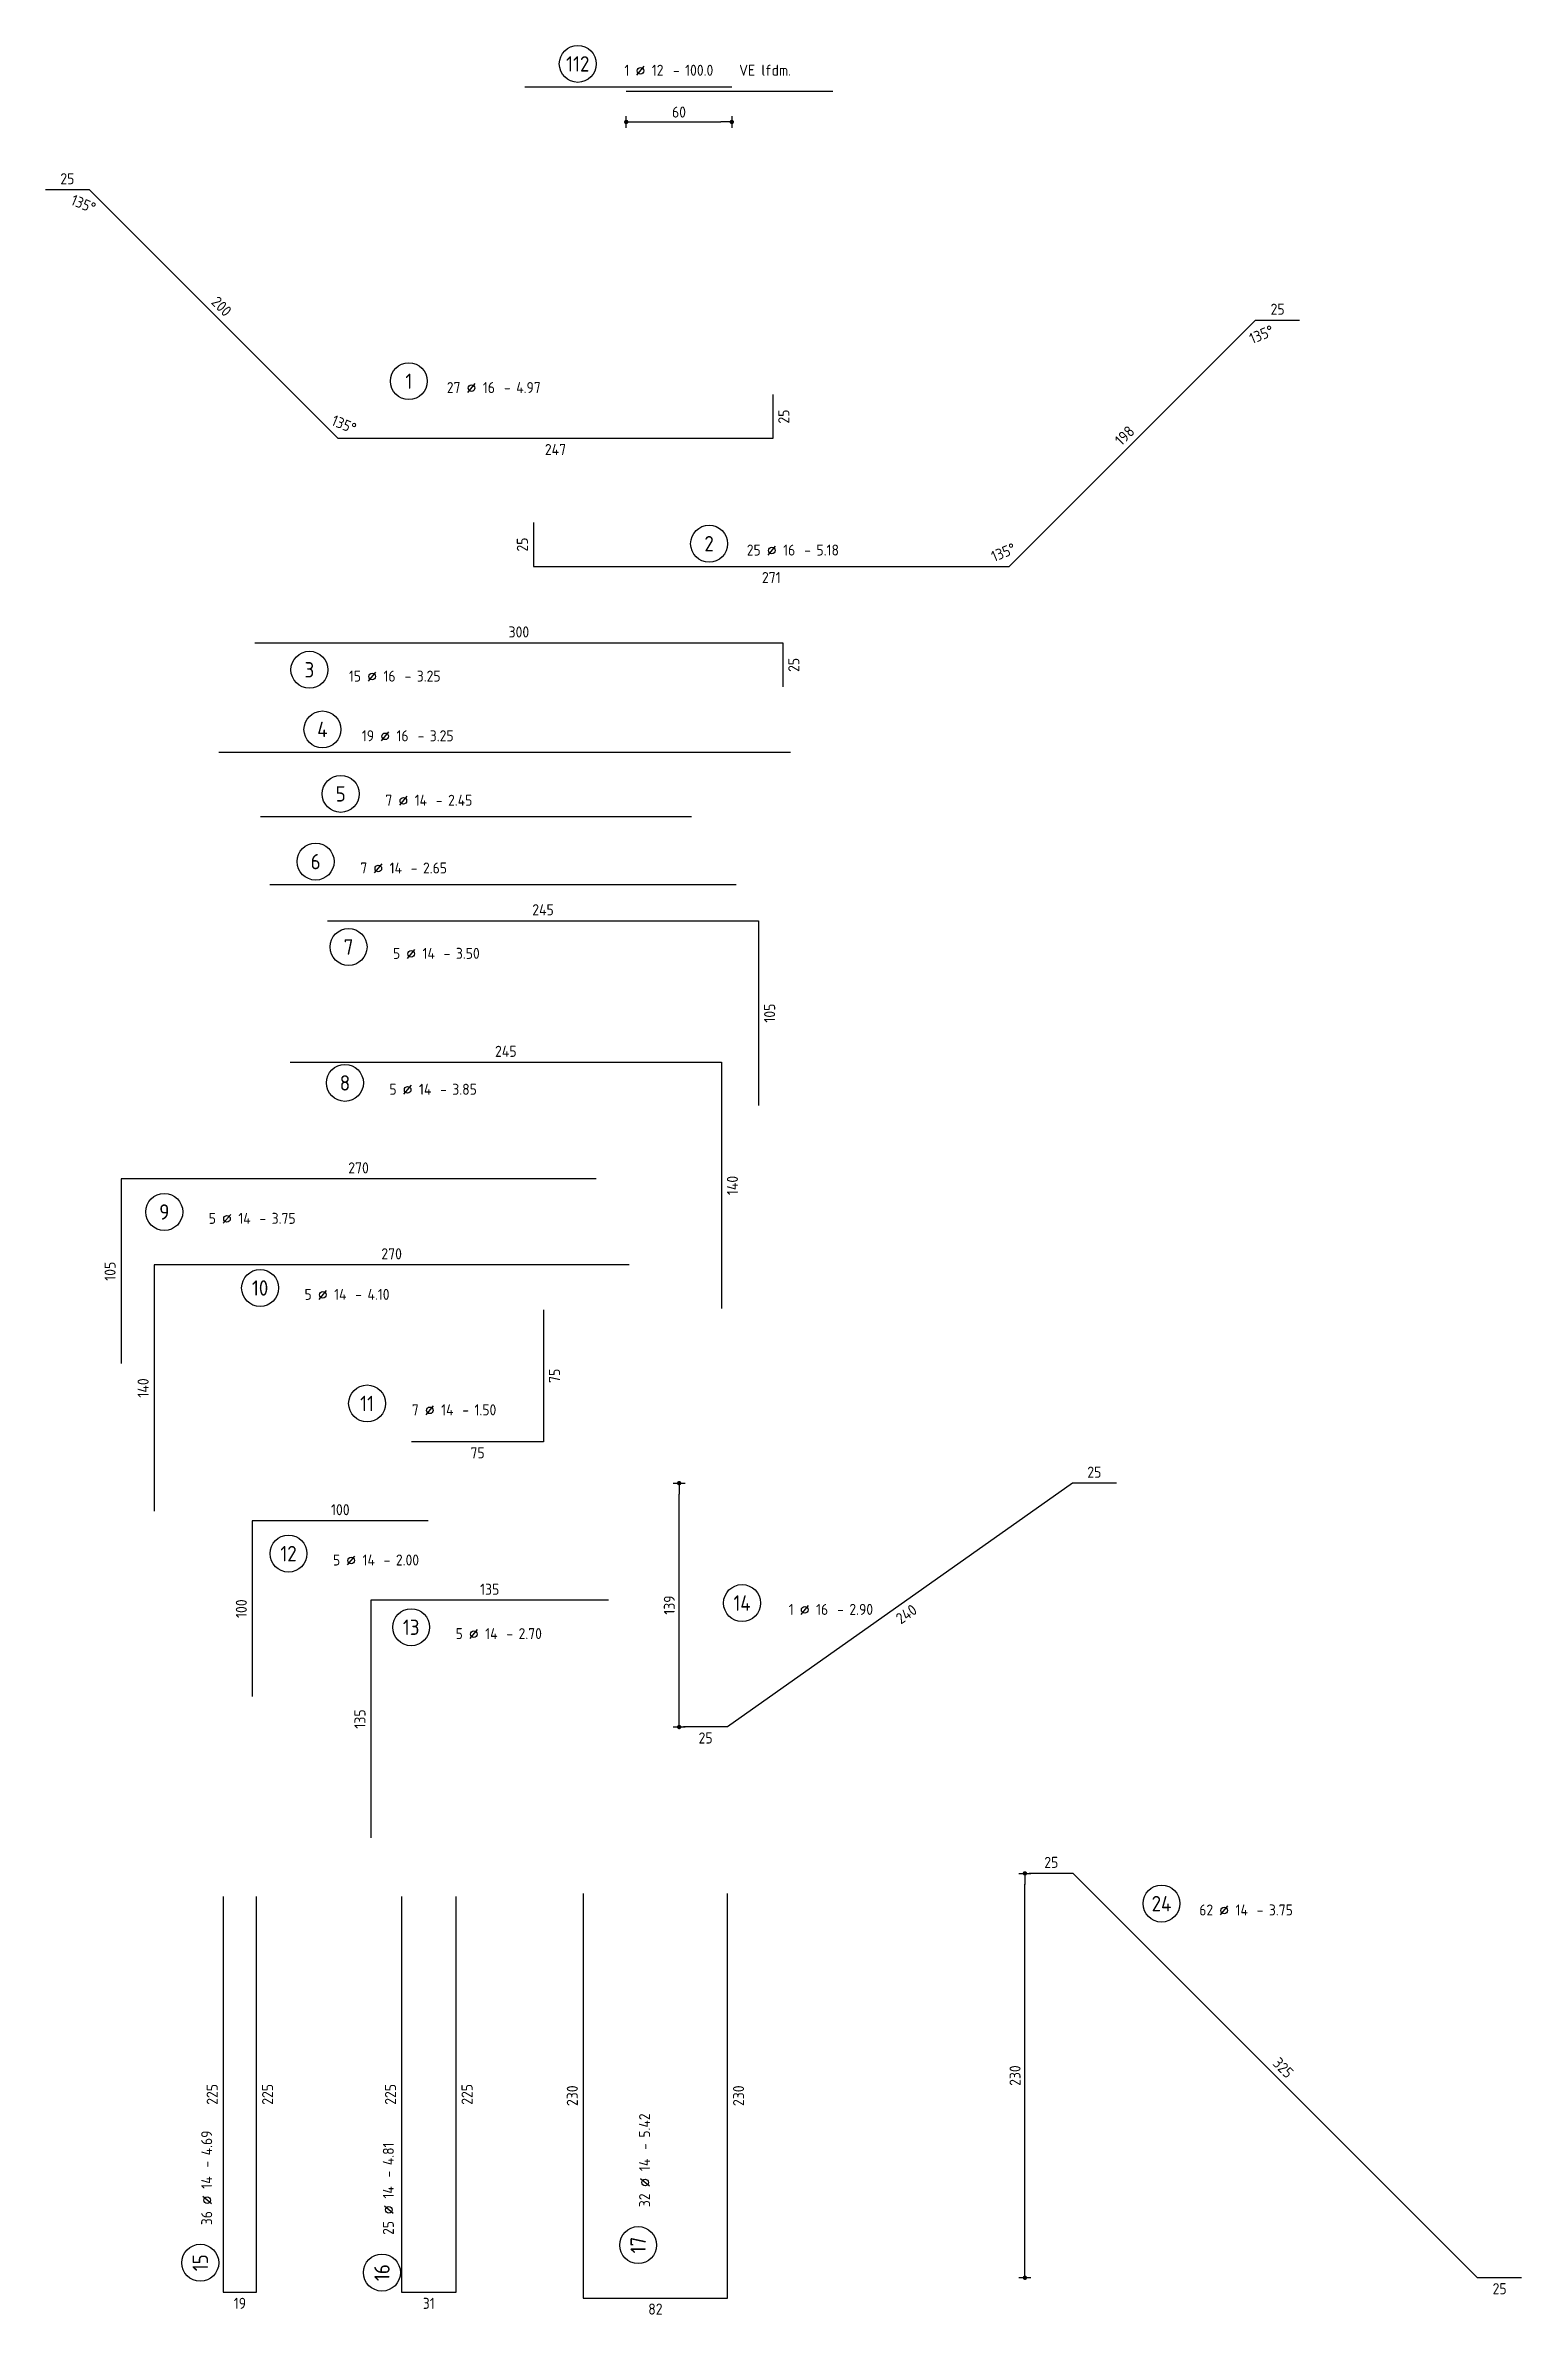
# Model space of a CAD drawing. Extents: x -13.2 to 53.1, y -36.8 to 21.9.
# Drawn here: x 39.73 to 48.12, y 8.96 to 21.86 of the extents above; entities that cross this region are included whole.
import ezdxf
from ezdxf.enums import TextEntityAlignment as Align

# ---------------------------------------------------------------- set-up
doc = ezdxf.new("R2010")
doc.units = 0
doc.header["$LTSCALE"] = 0.25
doc.linetypes.add('AUSGEZOGEN', pattern=[1000.01, 1000, 0.01])
doc.layers.add('MASSE', color=7, linetype='Continuous')
doc.layers.add('RND', color=7, linetype='Continuous')
doc.styles.add('txt', font='isocp.shx')
doc.dimstyles.new('DOT_I', dxfattribs={"dimscale": 0.25, "dimtxt": 0.25, "dimasz": 0.25, "dimexe": 0.1, "dimexo": 0.3, "dimgap": 0.1, "dimtad": 1, "dimdec": 3, "dimzin": 3, "dimtxsty": 'txt', "dimblk": 'DOT', "dimblk1": 'DOT', "dimblk2": 'DOT', "dimsah": 1, "dimcen": 0.1, "dimse1": 1, "dimse2": 1, "dimazin": 0, "dimtfac": 1, "dimtdec": 4, "dimtix": 1, "dimtmove": 2, "dimatfit": 3, "dimfxl": 0, "dimtvp": 1, "dimtolj": 1, "dimtzin": 0, "dimarcsym": 0})

msp = doc.modelspace()

# ---------------------------------------------------------------- texts
at = {"layer": 'RND', "color": 7, "linetype": 'AUSGEZOGEN', "style": 'txt'}
for s, p in [('25', (39.8547, 21.1023)), ('25', (46.7333, 20.3608)), ('247', (42.6289, 19.5631)), ('271', (43.8557, 18.8357)), ('300', (42.421, 18.5267)), ('245', (42.5582, 16.9478)), ('245', (42.3466, 16.1433)), ('270', (41.5097, 15.4806)), ('270', (41.6976, 14.9924)), ('75', (42.1861, 13.8614)), ('25', (45.6917, 13.7513)), ('100', (41.4059, 13.5381)), ('135', (42.2551, 13.0859)), ('25', (43.4821, 12.2407)), ('25', (45.4471, 11.5339)), ('19', (40.8352, 9.0277)), ('31', (41.9087, 9.0277)), ('25', (47.9952, 9.1108)), ('82', (43.1969, 8.9951))]:
    msp.add_text(s, height=0.063, dxfattribs=at).set_placement(p, align=Align.MIDDLE)
for s, rotation, p in [('200', 315, (40.731, 20.3769)), ('25', 90, (43.9264, 19.7506)), ('198', 45, (45.8641, 19.6424)), ('25', 90, (42.4406, 19.0232)), ('25', 90, (43.9835, 18.3392)), ('105', 90, (43.8461, 16.3603)), ('140', 90, (43.6345, 15.3808)), ('105', 90, (40.0972, 14.8931)), ('75', 90, (42.6236, 14.2989)), ('140', 90, (40.2851, 14.2299)), ('100', 90, (40.8434, 12.9756)), ('240', 35.26439, (44.623, 12.9449)), ('135', 90, (41.5176, 12.3484)), ('325', 315, (46.7653, 10.3665)), ('225', 90, (40.6777, 10.2152)), ('225', 90, (40.9927, 10.2152)), ('225', 90, (41.6912, 10.2152)), ('225', 90, (42.1262, 10.2152)), ('230', 90, (42.7244, 10.2076)), ('230', 90, (43.6694, 10.2076))]:
    msp.add_text(s, height=0.063, rotation=rotation, dxfattribs=at).set_placement(p, align=Align.MIDDLE)

# ---------------------------------------------------------------- blocks, each defined once
blk = doc.blocks.new('RND_AUSZ')
at = {"layer": 'RND', "color": 7, "linetype": 'Continuous'}
blk.add_line((1.341, 0.262), (1.509, 0.466), dxfattribs=at)
at = {"layer": 'RND', "color": 1, "linetype": 'Continuous'}
blk.add_circle((0, 0.52), 0.42, dxfattribs=at)
at = {"layer": 'RND', "color": 7, "linetype": 'Continuous'}
blk.add_circle((1.425, 0.364), 0.075, dxfattribs=at)
at = {"layer": 'RND', "color": 7, "linetype": 'Continuous', "style": 'txt'}
blk.add_text('-', height=0.25, dxfattribs=at).set_placement((2.163, 0.25))
at = {"layer": 'RND', "color": 1, "linetype": 'Continuous', "style": 'txt'}
blk.add_attdef('POS', text='', height=0.35, dxfattribs=at).set_placement((0, 0.52), align=Align.MIDDLE)
at = {"layer": 'RND', "color": 7, "linetype": 'Continuous', "style": 'txt'}
for tag, p in [('WIEOFT', (-0.536, 0.25)), ('STK', (1.174, 0.25))]:
    blk.add_attdef(tag, text='', height=0.25, dxfattribs=at).set_placement(p, align=Align.RIGHT)
for tag, p in [('DS', (1.683, 0.25)), ('LANG', (2.441, 0.25)), ('TEXT', (3.669, 0.25))]:
    blk.add_attdef(tag, p, '', height=0.25, dxfattribs=at)
blk = doc.blocks.new('*D17')
at = {"layer": 'Defpoints', "color": 0, "linetype": 'AUSGEZOGEN', "transparency": 16777216}
for p in [(40.687, 20.333), (41.394, 19.626), (41.429, 19.661), (42.629, 19.626)]:
    blk.add_point(p, dxfattribs=at)
at = {"layer": 'RND', "color": 0, "linetype": 'AUSGEZOGEN', "transparency": 16777216, "insert": (41.427, 19.706), "char_height": 0.0625, "attachment_point": 5, "rotation": 337.5, "style": 'txt'}
blk.add_mtext('\\A1;135°', dxfattribs=at)
blk = doc.blocks.new('DOT')
at = {"layer": 'MASSE', "color": 7, "linetype": 'Continuous'}
for p, q in [((0, 0), (-1, 0)), ((0, 0.54), (0, -0.54))]:
    blk.add_line(p, q, dxfattribs=at)
at = {"layer": 'MASSE', "color": 7, "linetype": 'Continuous', "const_width": 0.2}
blk.add_lwpolyline([(-0.1, 0, 1), (0.1, 0, 1)], format="xyb", close=True, dxfattribs=at)
blk = doc.blocks.new('*D18')
at = {"layer": 'Defpoints', "color": 0, "linetype": 'AUSGEZOGEN', "transparency": 16777216}
for p in [(39.855, 21.04), (39.98, 21.04), (39.944, 21.004), (40.687, 20.333)]:
    blk.add_point(p, dxfattribs=at)
at = {"layer": 'RND', "color": 0, "linetype": 'AUSGEZOGEN', "transparency": 16777216, "insert": (39.946, 20.959), "char_height": 0.0625, "attachment_point": 5, "rotation": 337.5, "style": 'txt'}
blk.add_mtext('\\A1;135°', dxfattribs=at)
blk = doc.blocks.new('*D19')
at = {"layer": 'Defpoints', "color": 0, "linetype": 'AUSGEZOGEN', "transparency": 16777216}
for p in [(45.908, 19.598), (43.856, 18.898), (45.208, 18.948), (45.208, 18.898)]:
    blk.add_point(p, dxfattribs=at)
at = {"layer": 'RND', "color": 0, "linetype": 'AUSGEZOGEN', "transparency": 16777216, "insert": (45.175, 18.979), "char_height": 0.0625, "attachment_point": 5, "rotation": 22.5, "style": 'txt'}
blk.add_mtext('\\A1;135°', dxfattribs=at)
blk = doc.blocks.new('*D20')
at = {"layer": 'Defpoints', "color": 0, "linetype": 'AUSGEZOGEN', "transparency": 16777216}
for p in [(46.608, 20.298), (46.608, 20.248), (46.733, 20.298), (45.908, 19.598)]:
    blk.add_point(p, dxfattribs=at)
at = {"layer": 'RND', "color": 0, "linetype": 'AUSGEZOGEN', "transparency": 16777216, "insert": (46.642, 20.217), "char_height": 0.0625, "attachment_point": 5, "rotation": 22.5, "style": 'txt'}
blk.add_mtext('\\A1;135°', dxfattribs=at)
blk = doc.blocks.new('*D21')
at = {"layer": 'Defpoints', "color": 0, "linetype": 'AUSGEZOGEN', "transparency": 16777216}
for p in [(43.332, 13.689), (43.332, 13.689), (43.332, 12.303)]:
    blk.add_point(p, dxfattribs=at)
at = {"layer": 'RND', "color": 0, "linetype": 'AUSGEZOGEN', "lineweight": -2, "transparency": 16777216}
blk.add_line((43.332, 12.366), (43.332, 13.626), dxfattribs=at)
at = {"layer": 'RND', "color": 0, "linetype": 'AUSGEZOGEN', "lineweight": -2, "transparency": 16777216, "xscale": 0.0625, "yscale": 0.0625, "zscale": 0.0625}
for p, rotation in [((43.332, 13.689), 90), ((43.332, 12.303), 270)]:
    blk.add_blockref('DOT', p, dxfattribs=dict(at, rotation=rotation))
at = {"layer": 'RND', "color": 0, "linetype": 'AUSGEZOGEN', "transparency": 16777216, "insert": (43.276, 12.996), "char_height": 0.0625, "attachment_point": 5, "rotation": 90, "style": 'txt'}
blk.add_mtext('\\A1;139', dxfattribs=at)
blk = doc.blocks.new('*D22')
at = {"layer": 'Defpoints', "color": 0, "linetype": 'AUSGEZOGEN', "transparency": 16777216}
for p in [(45.297, 11.471), (45.297, 11.471), (45.297, 9.173)]:
    blk.add_point(p, dxfattribs=at)
at = {"layer": 'RND', "color": 0, "linetype": 'AUSGEZOGEN', "lineweight": -2, "transparency": 16777216}
blk.add_line((45.297, 9.236), (45.297, 11.409), dxfattribs=at)
at = {"layer": 'RND', "color": 0, "linetype": 'AUSGEZOGEN', "lineweight": -2, "transparency": 16777216, "xscale": 0.0625, "yscale": 0.0625, "zscale": 0.0625}
for p, rotation in [((45.297, 11.471), 90), ((45.297, 9.173), 270)]:
    blk.add_blockref('DOT', p, dxfattribs=dict(at, rotation=rotation))
at = {"layer": 'RND', "color": 0, "linetype": 'AUSGEZOGEN', "transparency": 16777216, "insert": (45.241, 10.322), "char_height": 0.0625, "attachment_point": 5, "rotation": 90, "style": 'txt'}
blk.add_mtext('\\A1;230', dxfattribs=at)
blk = doc.blocks.new('*D23')
at = {"layer": 'Defpoints', "color": 0, "linetype": 'AUSGEZOGEN', "transparency": 16777216}
for p in [(43.031, 21.6), (43.631, 21.6), (43.631, 21.425)]:
    blk.add_point(p, dxfattribs=at)
at = {"layer": 'RND', "color": 0, "linetype": 'AUSGEZOGEN', "lineweight": -2, "transparency": 16777216}
blk.add_line((43.093, 21.425), (43.568, 21.425), dxfattribs=at)
at = {"layer": 'RND', "color": 0, "linetype": 'AUSGEZOGEN', "lineweight": -2, "transparency": 16777216, "xscale": 0.0625, "yscale": 0.0625, "zscale": 0.0625, "rotation": 180}
blk.add_blockref('DOT', (43.031, 21.425), dxfattribs=at)
at = {"layer": 'RND', "color": 0, "linetype": 'AUSGEZOGEN', "lineweight": -2, "transparency": 16777216, "xscale": 0.0625, "yscale": 0.0625, "zscale": 0.0625}
blk.add_blockref('DOT', (43.631, 21.425), dxfattribs=at)
at = {"layer": 'RND', "color": 0, "linetype": 'AUSGEZOGEN', "transparency": 16777216, "insert": (43.331, 21.481), "char_height": 0.0625, "attachment_point": 5, "style": 'txt'}
blk.add_mtext('\\A1;60', dxfattribs=at)

# ---------------------------------------------------------------- dimensions: what is measured, and where the dimension line sits
at = {"layer": 'RND', "color": 7, "linetype": 'AUSGEZOGEN'}
dim = msp.add_linear_dim(base=(43.6306, 21.4251), p1=(43.0306, 21.6001), p2=(43.6306, 21.6001), dimstyle='DOT_I', override={"dimdec": 0, "dimlfac": 100}, dxfattribs=at)
dim.commit()
dim.dimension.update_dxf_attribs({"geometry": '*D23', "text_midpoint": (43.3306, 21.4814)})
for base, center, p1, p2, picture, middle in [((39.9443, 21.0044), (39.9797, 21.0398), (39.8547, 21.0398), (40.6868, 20.3327), '*D18', (39.9462, 20.9589)), ((41.4292, 19.6609), (41.3939, 19.6256), (40.6868, 20.3327), (42.6289, 19.6256), '*D17', (41.4274, 19.7064)), ((46.6083, 20.2483), (46.6083, 20.2983), (46.7333, 20.2983), (45.9083, 19.5983), '*D20', (46.6418, 20.2175)), ((45.2083, 18.9482), (45.2083, 18.8982), (45.9083, 19.5983), (43.8557, 18.8982), '*D19', (45.1748, 18.9791))]:
    dim = msp.add_angular_dim_3p(base=base, center=center, p1=p1, p2=p2, dimstyle='DOT_I', override={"dimdec": 2, "dimrnd": 0.0005, "dimadec": 0}, dxfattribs=at)
    dim.commit()
    dim.dimension.update_dxf_attribs({"geometry": picture, "text_midpoint": middle, "dimtype": 165})
for base, p1, p2, picture, middle in [((43.3321, 13.6888), (43.3321, 12.3032), (43.3321, 13.6888), '*D21', (43.2758, 12.996)), ((45.2971, 11.4714), (45.2971, 9.1733), (45.2971, 11.4714), '*D22', (45.2408, 10.3223))]:
    dim = msp.add_linear_dim(base=base, p1=p1, p2=p2, angle=90, dimstyle='DOT_I', override={"dimdec": 0, "dimlfac": 100}, dxfattribs=at)
    dim.commit()
    dim.dimension.update_dxf_attribs({"geometry": picture, "text_midpoint": middle})

# ---------------------------------------------------------------- linework, layer by layer
at = {"layer": 'RND', "color": 1, "linetype": 'AUSGEZOGEN'}
for points in [[(42.4556, 21.6251), (43.6306, 21.6251)], [(43.0306, 21.6001), (44.2056, 21.6001)], [(43.8639, 19.8756), (43.8639, 19.6256), (41.3939, 19.6256), (39.9797, 21.0398), (39.7297, 21.0398)], [(42.5031, 19.1482), (42.5031, 18.8982), (45.2083, 18.8982), (46.6083, 20.2983), (46.8583, 20.2983)], [(40.921, 18.4642), (43.921, 18.4642), (43.921, 18.2142)], [(40.7151, 17.8425), (43.9651, 17.8425)], [(43.4022, 17.4763), (40.9522, 17.4763)], [(41.006, 17.0913), (43.656, 17.0913)], [(41.3328, 16.8853), (43.7836, 16.8853), (43.7836, 15.8353)], [(41.1212, 16.0808), (43.572, 16.0808), (43.572, 14.6808)], [(42.8597, 15.4181), (40.1597, 15.4181), (40.1597, 14.3681)], [(43.0476, 14.9299), (40.3476, 14.9299), (40.3476, 13.5299)], [(42.5611, 14.6739), (42.5611, 13.9239), (41.8111, 13.9239)], [(45.8167, 13.6888), (45.5667, 13.6888), (43.6071, 12.3032), (43.3571, 12.3032)], [(41.9059, 13.4756), (40.9059, 13.4756), (40.9059, 12.4756)], [(42.9301, 13.0234), (41.5801, 13.0234), (41.5801, 11.6734)], [(42.7869, 11.3576), (42.7869, 9.0576), (43.6069, 9.0576), (43.6069, 11.3576)], [(48.1202, 9.1733), (47.8702, 9.1733), (45.5721, 11.4714), (45.3221, 11.4714)], [(40.7402, 11.3402), (40.7402, 9.0902), (40.9302, 9.0902), (40.9302, 11.3402)], [(41.7537, 11.3402), (41.7537, 9.0902), (42.0637, 9.0902), (42.0637, 11.3402)]]:
    msp.add_lwpolyline(points, dxfattribs=at)

# ---------------------------------------------------------------- block references
at = {"layer": 'RND', "color": 7, "linetype": 'AUSGEZOGEN', "xscale": 0.25, "yscale": 0.25, "zscale": 0.25}
for p, values in [((42.7556, 21.6251), {'POS': '112', 'STK': '1', 'DS': '12', 'LANG': '100.0', 'TEXT': 'VE lfdm.'}), ((41.7954, 19.8217), {'POS': '1', 'STK': '27', 'DS': '16', 'LANG': '4.97'}), ((43.5021, 18.8982), {'POS': '2', 'STK': '25', 'DS': '16', 'LANG': '5.18'}), ((41.2304, 18.1818), {'POS': '3', 'STK': '15', 'DS': '16', 'LANG': '3.25'}), ((41.3044, 17.8425), {'POS': '4', 'STK': '19', 'DS': '16', 'LANG': '3.25'}), ((41.4081, 17.4763), {'POS': '5', 'STK': '7', 'DS': '14', 'LANG': '2.45'}), ((41.4324, 15.8337), {'POS': '8', 'STK': '5', 'DS': '14', 'LANG': '3.85'}), ((40.4056, 15.1001), {'POS': '9', 'STK': '5', 'DS': '14', 'LANG': '3.75'}), ((40.9501, 14.6681), {'POS': '10', 'STK': '5', 'DS': '14', 'LANG': '4.10'}), ((41.5583, 14.0118), {'POS': '11', 'STK': '7', 'DS': '14', 'LANG': '1.50'}), ((43.6892, 12.8776), {'POS': '14', 'STK': '1', 'DS': '16', 'LANG': '2.90'}), ((41.8088, 12.74), {'POS': '13', 'STK': '5', 'DS': '14', 'LANG': '2.70'}), ((46.0735, 11.1695), {'POS': '24', 'STK': '62', 'DS': '14', 'LANG': '3.75'})]:
    msp.add_blockref('RND_AUSZ', p, dxfattribs=at).add_auto_attribs(values)
at = {"layer": 'RND', "color": 102, "linetype": 'AUSGEZOGEN', "xscale": 0.25, "yscale": 0.25, "zscale": 0.25}
for p, values in [((41.2657, 17.0913), {'POS': '6', 'STK': '7', 'DS': '14', 'LANG': '2.65'}), ((41.4527, 16.6061), {'POS': '7', 'STK': '5', 'DS': '14', 'LANG': '3.50'}), ((41.1116, 13.1584), {'POS': '12', 'STK': '5', 'DS': '14', 'LANG': '2.00'})]:
    msp.add_blockref('RND_AUSZ', p, dxfattribs=at).add_auto_attribs(values)
at = {"layer": 'RND', "color": 7, "linetype": 'AUSGEZOGEN', "xscale": 0.25, "yscale": 0.25, "zscale": 0.25, "rotation": 90}
for p, values in [((43.229, 9.3588), {'POS': '17', 'STK': '32', 'DS': '14', 'LANG': '5.42'}), ((40.7402, 9.2584), {'POS': '15', 'STK': '36', 'DS': '14', 'LANG': '4.69'}), ((41.7727, 9.2023), {'POS': '16', 'STK': '25', 'DS': '14', 'LANG': '4.81'})]:
    msp.add_blockref('RND_AUSZ', p, dxfattribs=at).add_auto_attribs(values)

msp.set_redraw_order([(e.dxf.handle, doc.entitydb.next_handle()) for e in msp.query("TEXT MTEXT ATTDEF DIMENSION ARC_DIMENSION")])  # texts and dimensions are drawn at this point

doc.saveas('drawing.dxf')
